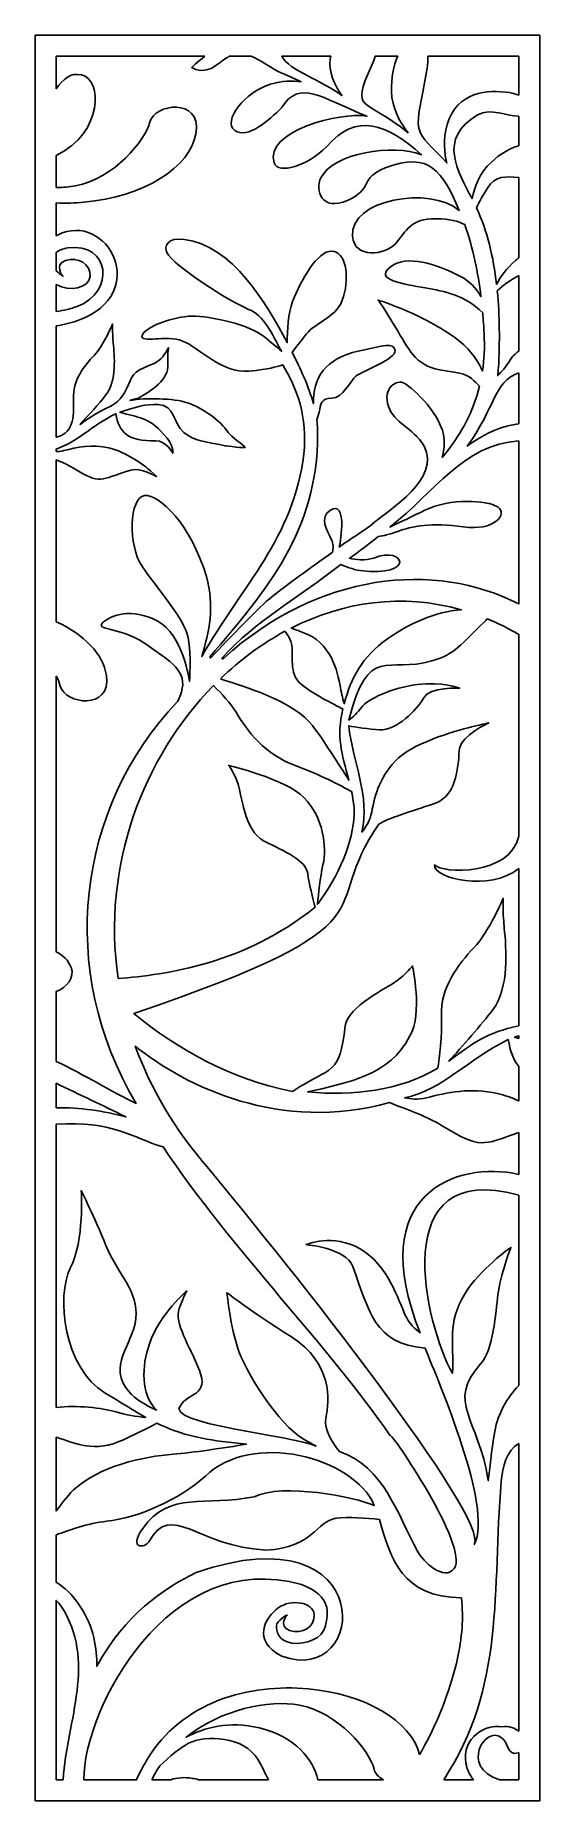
# Model space of a CAD drawing. Header units: centimetres. Extents: x -49 to 17, y -124 to 110.
import ezdxf

# ---------------------------------------------------------------- set-up
doc = ezdxf.new("R2010")
doc.units = ezdxf.units.CM
doc.header["$MEASUREMENT"] = 0
doc.layers.add('layer 1', color=7, linetype='Continuous')

msp = doc.modelspace()

# ---------------------------------------------------------------- linework, layer by layer
at = {"layer": 'layer 1', "color": 141}
for points, knots in [([(14.53017, -123.61049), (14.53017, -123.61049), (2.59773, -123.61049), (2.59773, -123.61049), (2.59773, -123.61049), (2.59773, -123.61049), (-3.28819, -123.61049), (-3.28819, -123.61049), (-3.28819, -123.61049), (-3.28819, -123.61049), (-11.98236, -123.61049), (-11.98236, -123.61049), (-11.98236, -123.61049), (-11.98236, -123.61049), (-17.14743, -123.61049), (-17.14743, -123.61049), (-17.14743, -123.61049), (-17.14743, -123.61049), (-24.10358, -123.61049), (-24.10358, -123.61049), (-24.10358, -123.61049), (-24.10358, -123.61049), (-29.57331, -123.61049), (-29.57331, -123.61049), (-29.57331, -123.61049), (-29.57331, -123.61049), (-33.49654, -123.61049), (-33.49654, -123.61049), (-33.49654, -123.61049), (-33.49654, -123.61049), (-35.16635, -123.61049), (-35.16635, -123.61049), (-35.16635, -123.61049), (-35.16635, -123.61049), (-35.2209, -123.61049), (-35.2209, -123.61049), (-35.2209, -123.61049), (-35.2209, -123.61049), (-37.13252, -123.61049), (-37.13252, -123.61049), (-37.13252, -123.61049), (-37.13252, -123.61049), (-43.0634, -123.61049), (-43.0634, -123.61049), (-43.0634, -123.61049), (-43.0634, -123.61049), (-45.85466, -123.61049), (-45.85466, -123.61049), (-45.85466, -123.61049), (-45.85466, -123.61049), (-46.70176, -123.61049), (-46.70176, -123.61049), (-46.70176, -123.61049), (-46.70176, -123.61049), (-49.48503, -123.61049), (-49.48503, -123.61049), (-49.48503, -123.61049), (-49.48503, -123.61049), (-49.48503, -120.82722), (-49.48503, -120.82722), (-49.48503, -120.82722), (-49.48503, -120.82722), (-49.48503, -95.26019), (-49.48503, -95.26019), (-49.48503, -95.26019), (-49.48503, -95.26019), (-49.48503, -93.63935), (-49.48503, -93.63935), (-49.48503, -93.63935), (-49.48503, -93.63935), (-49.48503, -75.21119), (-49.48503, -75.21119), (-49.48503, -75.21119), (-49.48503, -75.21119), (-49.48503, -72.286), (-49.48503, -72.286), (-49.48503, -72.286), (-49.48503, -72.286), (-49.48503, -33.89677), (-49.48503, -33.89677), (-49.48503, -33.89677), (-49.48503, -33.89677), (-49.48503, -32.11366), (-49.48503, -32.11366), (-49.48503, -32.11366), (-49.48503, -32.11366), (-49.48503, -27.23215), (-49.48503, -27.23215), (-49.48503, -27.23215), (-49.48503, -27.23215), (-49.48503, -24.23742), (-49.48503, -24.23742), (-49.48503, -24.23742), (-49.48503, -24.23742), (-49.48503, -15.8034), (-49.48503, -15.8034), (-49.48503, -15.8034), (-49.48503, -15.8034), (-49.48503, -13.69534), (-49.48503, -13.69534), (-49.48503, -13.69534), (-49.48503, -13.69534), (-49.48503, -11.50482), (-49.48503, -11.50482), (-49.48503, -11.50482), (-49.48503, -11.50482), (-49.48503, -10.71672), (-49.48503, -10.71672), (-49.48503, -10.71672), (-49.48503, -10.71672), (-49.48503, 0.79151), (-49.48503, 0.79151), (-49.48503, 0.79151), (-49.48503, 0.79151), (-49.48503, 7.53074), (-49.48503, 7.53074), (-49.48503, 7.53074), (-49.48503, 7.53074), (-49.48503, 28.84719), (-49.48503, 28.84719), (-49.48503, 28.84719), (-49.48503, 28.84719), (-49.48503, 33.58481), (-49.48503, 33.58481), (-49.48503, 33.58481), (-49.48503, 33.58481), (-49.48503, 71.41688), (-49.48503, 71.41688), (-49.48503, 71.41688), (-49.48503, 71.41688), (-49.48503, 73.51096), (-49.48503, 73.51096), (-49.48503, 73.51096), (-49.48503, 73.51096), (-49.48503, 88.22528), (-49.48503, 88.22528), (-49.48503, 88.22528), (-49.48503, 88.22528), (-49.48503, 90.2775), (-49.48503, 90.2775), (-49.48503, 90.2775), (-49.48503, 90.2775), (-49.48503, 93.26028), (-49.48503, 93.26028), (-49.48503, 93.26028), (-49.48503, 93.26028), (-49.48503, 97.80154), (-49.48503, 97.80154), (-49.48503, 97.80154), (-49.48503, 97.80154), (-49.48503, 107.40089), (-49.48503, 107.40089), (-49.48503, 107.40089), (-49.48503, 107.40089), (-49.48503, 110.18416), (-49.48503, 110.18416), (-49.48503, 110.18416), (-49.48503, 110.18416), (-46.70176, 110.18416), (-46.70176, 110.18416), (-46.70176, 110.18416), (-46.70176, 110.18416), (-22.59126, 110.18416), (-22.59126, 110.18416), (-22.59126, 110.18416), (-22.59126, 110.18416), (-20.7396, 110.18416), (-20.7396, 110.18416), (-20.7396, 110.18416), (-20.7396, 110.18416), (-18.30544, 110.18416), (-18.30544, 110.18416), (-18.30544, 110.18416), (-18.30544, 110.18416), (-15.38807, 110.18416), (-15.38807, 110.18416), (-15.38807, 110.18416), (-15.38807, 110.18416), (-8.41388, 110.18416), (-8.41388, 110.18416), (-8.41388, 110.18416), (-8.41388, 110.18416), (-4.50424, 110.18416), (-4.50424, 110.18416), (-4.50424, 110.18416), (-4.50424, 110.18416), (14.53017, 110.18416), (14.53017, 110.18416), (14.53017, 110.18416), (14.53017, 110.18416), (17.31344, 110.18416), (17.31344, 110.18416), (17.31344, 110.18416), (17.31344, 110.18416), (17.31344, 107.40089), (17.31344, 107.40089), (17.31344, 107.40089), (17.31344, 107.40089), (17.31344, 95.89202), (17.31344, 95.89202), (17.31344, 95.89202), (17.31344, 95.89202), (17.31344, 91.40021), (17.31344, 91.40021), (17.31344, 91.40021), (17.31344, 91.40021), (17.31344, 82.64008), (17.31344, 82.64008), (17.31344, 82.64008), (17.31344, 82.64008), (17.31344, 79.666), (17.31344, 79.666), (17.31344, 79.666), (17.31344, 79.666), (17.31344, 69.77913), (17.31344, 69.77913), (17.31344, 69.77913), (17.31344, 69.77913), (17.31344, 66.06603), (17.31344, 66.06603), (17.31344, 66.06603), (17.31344, 66.06603), (17.31344, 59.00961), (17.31344, 59.00961), (17.31344, 59.00961), (17.31344, 59.00961), (17.31344, 56.39298), (17.31344, 56.39298), (17.31344, 56.39298), (17.31344, 56.39298), (17.31344, 33.24182), (17.31344, 33.24182), (17.31344, 33.24182), (17.31344, 33.24182), (17.31344, 29.05725), (17.31344, 29.05725), (17.31344, 29.05725), (17.31344, 29.05725), (17.31344, 3.33801), (17.31344, 3.33801), (17.31344, 3.33801), (17.31344, 3.33801), (17.31344, -0.15271), (17.31344, -0.15271), (17.31344, -0.15271), (17.31344, -0.15271), (17.31344, -3.89104), (17.31344, -3.89104), (17.31344, -3.89104), (17.31344, -3.89104), (17.31344, -4.10436), (17.31344, -4.10436), (17.31344, -4.10436), (17.31344, -4.10436), (17.31344, -14.19958), (17.31344, -14.19958), (17.31344, -14.19958), (17.31344, -14.19958), (17.31344, -19.89128), (17.31344, -19.89128), (17.31344, -19.89128), (17.31344, -19.89128), (17.31344, -20.4491), (17.31344, -20.4491), (17.31344, -20.4491), (17.31344, -20.4491), (17.31344, -21.46833), (17.31344, -21.46833), (17.31344, -21.46833), (17.31344, -21.46833), (17.31344, -23.10727), (17.31344, -23.10727), (17.31344, -23.10727), (17.31344, -23.10727), (17.31344, -28.06078), (17.31344, -28.06078), (17.31344, -28.06078), (17.31344, -28.06078), (17.31344, -32.46795), (17.31344, -32.46795), (17.31344, -32.46795), (17.31344, -32.46795), (17.31344, -34.46588), (17.31344, -34.46588), (17.31344, -34.46588), (17.31344, -34.46588), (17.31344, -41.5992), (17.31344, -41.5992), (17.31344, -41.5992), (17.31344, -41.5992), (17.31344, -45.99986), (17.31344, -45.99986), (17.31344, -45.99986), (17.31344, -45.99986), (17.31344, -66.07031), (17.31344, -66.07031), (17.31344, -66.07031), (17.31344, -66.07031), (17.31344, -73.65919), (17.31344, -73.65919), (17.31344, -73.65919), (17.31344, -73.65919), (17.31344, -120.82722), (17.31344, -120.82722), (17.31344, -120.82722), (17.31344, -120.82722), (17.31344, -121.30969), (17.31344, -121.30969), (17.31344, -121.30969), (17.31344, -121.30969), (17.31344, -123.03151), (17.31344, -123.03151), (17.31344, -123.03151), (17.31344, -123.03151), (17.31344, -123.61049), (17.31344, -123.61049), (17.31344, -123.61049), (17.31344, -123.61049), (14.53017, -123.61049), (14.53017, -123.61049)], [0, 0, 0, 0, 0.012345679, 0.012345679, 0.012345679, 0.012345679, 0.024691358, 0.024691358, 0.024691358, 0.024691358, 0.037037037, 0.037037037, 0.037037037, 0.037037037, 0.049382716, 0.049382716, 0.049382716, 0.049382716, 0.061728395, 0.061728395, 0.061728395, 0.061728395, 0.074074074, 0.074074074, 0.074074074, 0.074074074, 0.086419753, 0.086419753, 0.086419753, 0.086419753, 0.098765432, 0.098765432, 0.098765432, 0.098765432, 0.111111111, 0.111111111, 0.111111111, 0.111111111, 0.12345679, 0.12345679, 0.12345679, 0.12345679, 0.135802469, 0.135802469, 0.135802469, 0.135802469, 0.148148148, 0.148148148, 0.148148148, 0.148148148, 0.160493827, 0.160493827, 0.160493827, 0.160493827, 0.172839506, 0.172839506, 0.172839506, 0.172839506, 0.185185185, 0.185185185, 0.185185185, 0.185185185, 0.197530864, 0.197530864, 0.197530864, 0.197530864, 0.209876543, 0.209876543, 0.209876543, 0.209876543, 0.222222222, 0.222222222, 0.222222222, 0.222222222, 0.234567901, 0.234567901, 0.234567901, 0.234567901, 0.24691358, 0.24691358, 0.24691358, 0.24691358, 0.259259259, 0.259259259, 0.259259259, 0.259259259, 0.271604938, 0.271604938, 0.271604938, 0.271604938, 0.283950617, 0.283950617, 0.283950617, 0.283950617, 0.296296296, 0.296296296, 0.296296296, 0.296296296, 0.308641975, 0.308641975, 0.308641975, 0.308641975, 0.320987654, 0.320987654, 0.320987654, 0.320987654, 0.333333333, 0.333333333, 0.333333333, 0.333333333, 0.345679012, 0.345679012, 0.345679012, 0.345679012, 0.358024691, 0.358024691, 0.358024691, 0.358024691, 0.37037037, 0.37037037, 0.37037037, 0.37037037, 0.382716049, 0.382716049, 0.382716049, 0.382716049, 0.395061728, 0.395061728, 0.395061728, 0.395061728, 0.407407407, 0.407407407, 0.407407407, 0.407407407, 0.419753086, 0.419753086, 0.419753086, 0.419753086, 0.432098765, 0.432098765, 0.432098765, 0.432098765, 0.444444444, 0.444444444, 0.444444444, 0.444444444, 0.456790123, 0.456790123, 0.456790123, 0.456790123, 0.469135802, 0.469135802, 0.469135802, 0.469135802, 0.481481481, 0.481481481, 0.481481481, 0.481481481, 0.49382716, 0.49382716, 0.49382716, 0.49382716, 0.50617284, 0.50617284, 0.50617284, 0.50617284, 0.518518519, 0.518518519, 0.518518519, 0.518518519, 0.530864198, 0.530864198, 0.530864198, 0.530864198, 0.543209877, 0.543209877, 0.543209877, 0.543209877, 0.555555556, 0.555555556, 0.555555556, 0.555555556, 0.567901235, 0.567901235, 0.567901235, 0.567901235, 0.580246914, 0.580246914, 0.580246914, 0.580246914, 0.592592593, 0.592592593, 0.592592593, 0.592592593, 0.604938272, 0.604938272, 0.604938272, 0.604938272, 0.617283951, 0.617283951, 0.617283951, 0.617283951, 0.62962963, 0.62962963, 0.62962963, 0.62962963, 0.641975309, 0.641975309, 0.641975309, 0.641975309, 0.654320988, 0.654320988, 0.654320988, 0.654320988, 0.666666667, 0.666666667, 0.666666667, 0.666666667, 0.679012346, 0.679012346, 0.679012346, 0.679012346, 0.691358025, 0.691358025, 0.691358025, 0.691358025, 0.703703704, 0.703703704, 0.703703704, 0.703703704, 0.716049383, 0.716049383, 0.716049383, 0.716049383, 0.728395062, 0.728395062, 0.728395062, 0.728395062, 0.740740741, 0.740740741, 0.740740741, 0.740740741, 0.75308642, 0.75308642, 0.75308642, 0.75308642, 0.765432099, 0.765432099, 0.765432099, 0.765432099, 0.777777778, 0.777777778, 0.777777778, 0.777777778, 0.790123457, 0.790123457, 0.790123457, 0.790123457, 0.802469136, 0.802469136, 0.802469136, 0.802469136, 0.814814815, 0.814814815, 0.814814815, 0.814814815, 0.827160494, 0.827160494, 0.827160494, 0.827160494, 0.839506173, 0.839506173, 0.839506173, 0.839506173, 0.851851852, 0.851851852, 0.851851852, 0.851851852, 0.864197531, 0.864197531, 0.864197531, 0.864197531, 0.87654321, 0.87654321, 0.87654321, 0.87654321, 0.888888889, 0.888888889, 0.888888889, 0.888888889, 0.901234568, 0.901234568, 0.901234568, 0.901234568, 0.913580247, 0.913580247, 0.913580247, 0.913580247, 0.925925926, 0.925925926, 0.925925926, 0.925925926, 0.938271605, 0.938271605, 0.938271605, 0.938271605, 0.950617284, 0.950617284, 0.950617284, 0.950617284, 0.962962963, 0.962962963, 0.962962963, 0.962962963, 0.975308642, 0.975308642, 0.975308642, 0.975308642, 1, 1, 1, 1]), ([(-27.01625, 107.40089), (-28.03802, 106.65851), (-28.76322, 105.92714), (-28.76322, 105.92714), (-28.76322, 105.92714), (-28.76322, 105.92714), (-27.3036, 104.91377), (-25.57821, 106.17478), (-25.57821, 106.17478), (-24.77184, 106.76373), (-24.2399, 107.15742), (-23.79152, 107.40089), (-23.79152, 107.40089), (-23.79152, 107.40089), (-20.90987, 107.40089), (-20.90987, 107.40089), (-20.90987, 107.40089), (-19.52009, 106.88164), (-18.39804, 105.86193), (-16.83527, 105.18205), (-16.83527, 105.18205), (-16.15512, 104.88606), (-15.27904, 104.49737), (-14.28254, 104.03794), (-14.28254, 104.03794), (-15.38884, 104.1715), (-16.81341, 104.16754), (-18.34345, 103.70387), (-18.34345, 103.70387), (-21.74106, 102.67636), (-24.74094, 98.82327), (-23.06459, 97.59172), (-23.06459, 97.59172), (-21.38846, 96.36002), (-18.53848, 98.92901), (-16.88702, 100.59395), (-16.88702, 100.59395), (-14.35243, 104.44248), (-11.86905, 101.94132), (-5.56605, 99.47294), (-5.56605, 99.47294), (-8.9989, 100.10592), (-19.22073, 97.48068), (-17.86541, 93.28693), (-17.86541, 93.28693), (-17.31749, 91.74647), (-13.42713, 92.83609), (-10.9381, 95.43187), (-10.9381, 95.43187), (-6.90713, 100.07904), (-2.933, 98.43552), (1.66924, 94.36347), (1.66924, 94.36347), (-2.0658, 95.8936), (-10.0541, 94.59628), (-11.66475, 91.2983), (-11.66475, 91.2983), (-12.46379, 89.66528), (-11.58544, 86.80051), (-8.13014, 88.32428), (-8.13014, 88.32428), (-4.67478, 89.84583), (-6.56799, 91.29347), (-3.1359, 92.61807), (-3.1359, 92.61807), (2.73856, 94.88756), (4.44168, 92.13934), (6.66389, 86.9889), (6.66389, 86.9889), (2.75849, 90.27432), (-7.88241, 88.47095), (-7.47262, 83.58013), (-7.47262, 83.58013), (-7.21889, 80.56661), (-3.15653, 81.04287), (-1.7578, 82.62793), (-1.7578, 82.62793), (-0.35881, 84.21401), (0.21062, 85.96514), (3.60074, 85.89794), (3.60074, 85.89794), (5.42981, 85.86006), (6.55706, 85.58435), (7.39239, 85.10736), (7.39239, 85.10736), (8.48547, 82.02915), (9.14518, 78.72364), (9.53174, 75.58342), (9.53174, 75.58342), (8.90159, 76.62011), (8.02575, 77.63939), (6.83224, 78.25452), (6.83224, 78.25452), (3.62759, 79.90664), (-0.34507, 81.21826), (-2.4892, 79.49243), (-2.4892, 79.49243), (-4.63424, 77.76544), (-0.80927, 77.2639), (2.16256, 76.72927), (2.16256, 76.72927), (4.69552, 76.2736), (7.40169, 75.79592), (9.7638, 73.43834), (9.7638, 73.43834), (9.84683, 72.50437), (9.90973, 71.59486), (9.9539, 70.72163), (9.9539, 70.72163), (10.04618, 68.90188), (9.95569, 67.23824), (9.72857, 65.71005), (9.72857, 65.71005), (9.25266, 66.90928), (8.36013, 68.32168), (6.67673, 69.68409), (6.67673, 69.68409), (2.57562, 73.00234), (-4.09348, 75.12905), (-4.09348, 75.12905), (-4.09348, 75.12905), (-4.09348, 75.12905), (-3.35621, 74.17168), (-1.7335, 71.44773), (-1.7335, 71.44773), (-0.11079, 68.72394), (0.83682, 66.45451), (4.04913, 65.89985), (4.04913, 65.89985), (7.2609, 65.34624), (7.74159, 65.30808), (8.61095, 64.44081), (8.61095, 64.44081), (8.86862, 64.18399), (9.11165, 63.93008), (9.33223, 63.69747), (9.33223, 63.69747), (8.46821, 60.1757), (6.8686, 57.46896), (5.23684, 55.32665), (5.23684, 55.32665), (4.97868, 54.98745), (4.69825, 54.6372), (4.40676, 54.28108), (4.40676, 54.28108), (4.60984, 54.99912), (4.72929, 55.80328), (4.66642, 56.66892), (4.66642, 56.66892), (4.43561, 59.88061), (0.5976, 63.3789), (-0.53514, 64.06838), (-0.53514, 64.06838), (-1.66797, 64.75667), (-3.52565, 63.40558), (-2.7093, 61.04604), (-2.7093, 61.04604), (-1.89386, 58.68549), (0.37986, 58.40603), (2.01393, 55.78116), (2.01393, 55.78116), (4.14581, 51.33335), (-2.23288, 47.71007), (-5.17729, 45.17247), (-5.17729, 45.17247), (-6.35082, 44.37756), (-7.6228, 43.5425), (-9.23755, 42.40452), (-9.23755, 42.40452), (-9.00051, 43.36227), (-8.21332, 48.6331), (-10.39116, 47.28282), (-10.39116, 47.28282), (-11.96161, 46.30887), (-10.82426, 44.62235), (-10.24188, 43.37863), (-10.24188, 43.37863), (-10.00544, 42.87318), (-10.02166, 42.27305), (-10.12227, 41.73827), (-10.12227, 41.73827), (-13.05342, 39.66592), (-16.19956, 37.37918), (-18.16659, 35.82313), (-18.16659, 35.82313), (-19.65183, 34.64749), (-24.00093, 30.11475), (-26.11389, 27.85609), (-26.11389, 27.85609), (-26.27064, 27.62634), (-26.42737, 27.78615), (-26.33881, 27.90267), (-26.33881, 27.90267), (-19.02299, 36.44083), (-11.9905, 44.68569), (-12.11836, 57.40003), (-12.11836, 57.40003), (-12.09886, 57.99881), (-12.14302, 58.60646), (-12.22062, 59.2204), (-12.22062, 59.2204), (-12.11987, 59.498), (-12.00392, 59.85663), (-11.90269, 60.27751), (-11.90269, 60.27751), (-11.66666, 61.25674), (-11.68234, 62.15587), (-10.22759, 62.14179), (-10.22759, 62.14179), (-8.77321, 62.1253), (-7.77339, 64.44171), (-6.97093, 65.07551), (-6.97093, 65.07551), (-6.16833, 65.71154), (-1.6073, 67.34606), (-1.84021, 68.46218), (-1.84021, 68.46218), (-2.07415, 69.57852), (-3.2257, 69.07178), (-6.70838, 68.3491), (-6.70838, 68.3491), (-11.05905, 67.44778), (-12.78332, 64.72218), (-12.66203, 61.41372), (-12.66203, 61.41372), (-13.29433, 63.74732), (-14.38507, 66.08232), (-15.45811, 68.19136), (-15.45811, 68.19136), (-15.02301, 68.77397), (-14.37556, 69.62919), (-13.60674, 70.59287), (-13.60674, 70.59287), (-12.18406, 72.37589), (-9.46825, 72.75939), (-8.65137, 75.58988), (-8.65137, 75.58988), (-7.83527, 78.41816), (-8.43691, 81.56093), (-10.25216, 81.6054), (-10.25216, 81.6054), (-12.06742, 81.64971), (-14.34655, 77.73843), (-15.40398, 74.92696), (-15.40398, 74.92696), (-16.00726, 73.32184), (-16.13051, 71.09905), (-16.12523, 69.48222), (-16.12523, 69.48222), (-18.80401, 74.62732), (-23.47255, 82.42753), (-29.7329, 83.149), (-29.7329, 83.149), (-31.99283, 83.4665), (-32.51266, 82.22343), (-32.00954, 81.33311), (-32.00954, 81.33311), (-31.34159, 79.78264), (-23.66303, 74.88232), (-21.23005, 73.89185), (-21.23005, 73.89185), (-19.17254, 73.05318), (-18.23377, 70.80204), (-16.87991, 68.34967), (-16.87991, 68.34967), (-17.51432, 68.89132), (-18.29207, 69.54945), (-19.11033, 70.23073), (-19.11033, 70.23073), (-21.10145, 71.88419), (-26.31014, 72.99645), (-28.73894, 72.9899), (-28.73894, 72.9899), (-31.16759, 72.98232), (-35.10343, 71.49894), (-35.3513, 70.41961), (-35.3513, 70.41961), (-35.5995, 69.34149), (-32.17939, 70.56702), (-29.97498, 69.69462), (-29.97498, 69.69462), (-27.77084, 68.82103), (-24.77455, 65.38977), (-21.2178, 65.70732), (-21.2178, 65.70732), (-18.33845, 65.9638), (-17.7414, 66.25896), (-16.72067, 66.52383), (-16.72067, 66.52383), (-14.89576, 63.58357), (-13.36192, 59.62541), (-13.93792, 54.71362), (-13.93792, 54.71362), (-15.23076, 43.67364), (-22.03425, 37.41319), (-27.44463, 27.91098), (-27.44463, 27.91098), (-26.45841, 31.13572), (-25.70312, 34.61383), (-26.83348, 38.50494), (-26.83348, 38.50494), (-28.82265, 45.35076), (-33.07314, 49.47934), (-35.0427, 49.23656), (-35.0427, 49.23656), (-37.01246, 48.99397), (-37.27386, 42.6261), (-35.30145, 39.77471), (-35.30145, 39.77471), (-33.32943, 36.92385), (-29.68159, 32.84302), (-29.2387, 30.4126), (-29.2387, 30.4126), (-28.79499, 27.98199), (-29.06867, 24.60981), (-29.06867, 24.60981), (-29.06867, 24.60981), (-29.06867, 24.60981), (-29.91397, 30.86473), (-33.34724, 32.63406), (-33.34724, 32.63406), (-36.78096, 34.40307), (-39.44522, 33.41624), (-40.5347, 32.4053), (-40.5347, 32.4053), (-41.62401, 31.39385), (-38.4174, 31.83851), (-35.13823, 29.78191), (-35.13823, 29.78191), (-31.37758, 27.12316), (-29.32979, 25.95393), (-30.13173, 23.22257), (-30.13173, 23.22257), (-30.24629, 22.83238), (-30.41902, 22.4103), (-30.65321, 21.94746), (-30.65321, 21.94746), (-44.06995, 7.84453), (-46.62809, -13.65581), (-36.14051, -31.26094), (-36.14051, -31.26094), (-39.39812, -29.70588), (-43.00518, -27.47655), (-46.70176, -25.69753), (-46.70176, -25.69753), (-46.70176, -25.69753), (-46.70176, -16.43001), (-46.70176, -16.43001), (-46.70176, -16.43001), (-45.34951, -15.93676), (-44.22658, -14.59036), (-44.7439, -13.25805), (-44.7439, -13.25805), (-45.10406, -12.33033), (-45.79382, -11.63149), (-46.70176, -11.20164), (-46.70176, -11.20164), (-46.70176, 1.00415), (-46.70176, 13.04356), (-46.70176, 25.3046), (-46.70176, 25.3046), (-46.44353, 24.82069), (-46.26493, 24.37798), (-46.17718, 24.00367), (-46.17718, 24.00367), (-45.61806, 21.61786), (-39.40591, 20.71605), (-40.06736, 25.39225), (-40.06736, 25.39225), (-40.47098, 28.24454), (-43.01909, 30.80108), (-46.70176, 32.51727), (-46.70176, 32.51727), (-46.70176, 32.51727), (-46.70176, 53.95103), (-46.70176, 53.95103), (-46.70176, 53.95103), (-45.89716, 53.63331), (-45.25208, 53.34752), (-44.42721, 52.84944), (-44.42721, 52.84944), (-40.75318, 50.63046), (-41.06813, 51.29644), (-36.84763, 52.60248), (-36.84763, 52.60248), (-35.59993, 52.98869), (-33.40941, 51.75962), (-33.40941, 51.75962), (-33.40941, 51.75962), (-33.40941, 51.75962), (-33.40941, 51.75962), (-34.23392, 52.50822), (-34.23392, 52.50822), (-35.05869, 53.25659), (-37.49142, 55.02817), (-39.72846, 55.54035), (-39.72846, 55.54035), (-41.96597, 56.05221), (-44.00212, 55.62269), (-45.69036, 55.18064), (-45.69036, 55.18064), (-46.10368, 55.07253), (-46.41731, 55.05278), (-46.70176, 55.06786), (-46.70176, 55.06786), (-46.70176, 55.06786), (-46.70176, 55.39716), (-46.70176, 55.39716), (-46.70176, 55.39716), (-43.92653, 56.32342), (-42.01334, 58.49294), (-38.81685, 60.07259), (-38.81685, 60.07259), (-38.43533, 57.60313), (-37.25529, 56.40873), (-33.51629, 56.47998), (-33.51629, 56.47998), (-32.20477, 56.50472), (-31.287, 54.845), (-31.287, 54.845), (-31.287, 54.845), (-31.287, 54.845), (-31.0462, 55.929), (-32.497, 57.37735), (-32.497, 57.37735), (-34.46338, 59.65403), (-35.85263, 59.54072), (-38.2898, 60.26781), (-38.2898, 60.26781), (-36.32569, 60.95923), (-34.7124, 61.36421), (-33.22231, 61.31075), (-33.22231, 61.31075), (-30.95736, 61.22872), (-31.29065, 58.79787), (-29.79751, 57.5938), (-29.79751, 57.5938), (-28.30411, 56.39014), (-27.16684, 56.42141), (-24.3251, 55.81504), (-24.3251, 55.81504), (-24.29054, 55.80764), (-21.53488, 55.46187), (-21.67423, 55.63339), (-21.67423, 55.63339), (-21.85637, 55.85758), (-23.55738, 57.01645), (-23.94636, 57.59783), (-23.94636, 57.59783), (-24.9807, 59.14436), (-27.21036, 60.79142), (-29.3464, 61.51523), (-29.3464, 61.51523), (-31.11241, 62.11383), (-34.96194, 62.22031), (-36.95111, 61.80749), (-36.95111, 61.80749), (-36.65065, 62.02142), (-36.21608, 61.91817), (-35.60551, 62.25919), (-35.60551, 62.25919), (-34.15519, 63.06935), (-31.78755, 64.56468), (-31.91304, 66.65291), (-31.91304, 66.65291), (-31.99666, 68.04987), (-31.90103, 68.60282), (-31.82928, 68.81674), (-31.82928, 68.81674), (-32.02428, 68.4441), (-32.63396, 67.36633), (-33.37973, 66.92189), (-33.37973, 66.92189), (-34.28849, 66.37989), (-36.23291, 66.01888), (-36.74865, 64.81565), (-36.74865, 64.81565), (-38.59809, 60.26129), (-39.18029, 61.92057), (-43.55939, 58.6452), (-43.55939, 58.6452), (-42.47128, 59.84679), (-41.04619, 61.35428), (-40.12651, 62.56631), (-40.12651, 62.56631), (-38.69314, 64.45484), (-39.00073, 67.77162), (-39.15431, 69.42983), (-39.15431, 69.42983), (-39.3079, 71.0883), (-39.25162, 71.94863), (-39.25162, 71.94863), (-39.25162, 71.94863), (-39.25162, 71.94863), (-40.3924, 69.18738), (-41.70594, 67.79751), (-41.70594, 67.79751), (-43.01953, 66.40759), (-44.54439, 64.45049), (-44.43759, 62.07509), (-44.43759, 62.07509), (-44.43805, 60.20868), (-44.14419, 57.54946), (-46.70176, 56.96253), (-46.70176, 56.96253), (-46.70176, 56.96253), (-46.70176, 71.68817), (-46.70176, 71.68817), (-46.70176, 71.68817), (-45.6891, 71.85801), (-44.73194, 72.10302), (-43.85651, 72.41975), (-43.85651, 72.41975), (-33.95013, 76.00384), (-40.00069, 87.03547), (-46.53736, 83.73685), (-46.53736, 83.73685), (-46.59344, 83.70852), (-46.64819, 83.67963), (-46.70176, 83.65027), (-46.70176, 83.65027), (-46.70176, 83.65027), (-46.70176, 87.98223), (-46.70176, 87.98223), (-46.70176, 87.98223), (-45.45671, 87.93591), (-44.22097, 87.97135), (-43.01526, 88.07858), (-43.01526, 88.07858), (-35.27629, 88.76512), (-28.85371, 92.64691), (-28.19207, 97.32238), (-28.19207, 97.32238), (-27.53062, 101.99859), (-33.74277, 101.09677), (-34.30189, 98.71097), (-34.30189, 98.71097), (-34.86096, 96.32613), (-39.1035, 91.16672), (-44.17132, 90.23742), (-44.17132, 90.23742), (-44.94427, 90.09598), (-45.79655, 90.02809), (-46.70176, 90.03579), (-46.70176, 90.03579), (-46.70176, 90.03579), (-46.70176, 94.25264), (-46.70176, 94.25264), (-46.70176, 94.25264), (-40.42768, 97.35706), (-40.60503, 104.34926), (-43.37382, 104.94893), (-43.37382, 104.94893), (-44.79284, 105.25651), (-45.82156, 104.41307), (-46.70176, 103.10037), (-46.70176, 103.10037), (-46.70176, 103.10037), (-46.70176, 107.40089), (-46.70176, 107.40089), (-46.70176, 107.40089), (-46.70176, 107.40089), (-27.01625, 107.40089), (-27.01625, 107.40089)], [0, 0, 0, 0, 0.007042254, 0.007042254, 0.007042254, 0.007042254, 0.014084507, 0.014084507, 0.014084507, 0.014084507, 0.021126761, 0.021126761, 0.021126761, 0.021126761, 0.028169014, 0.028169014, 0.028169014, 0.028169014, 0.035211268, 0.035211268, 0.035211268, 0.035211268, 0.042253521, 0.042253521, 0.042253521, 0.042253521, 0.049295775, 0.049295775, 0.049295775, 0.049295775, 0.056338028, 0.056338028, 0.056338028, 0.056338028, 0.063380282, 0.063380282, 0.063380282, 0.063380282, 0.070422535, 0.070422535, 0.070422535, 0.070422535, 0.077464789, 0.077464789, 0.077464789, 0.077464789, 0.084507042, 0.084507042, 0.084507042, 0.084507042, 0.091549296, 0.091549296, 0.091549296, 0.091549296, 0.098591549, 0.098591549, 0.098591549, 0.098591549, 0.105633803, 0.105633803, 0.105633803, 0.105633803, 0.112676056, 0.112676056, 0.112676056, 0.112676056, 0.11971831, 0.11971831, 0.11971831, 0.11971831, 0.126760563, 0.126760563, 0.126760563, 0.126760563, 0.133802817, 0.133802817, 0.133802817, 0.133802817, 0.14084507, 0.14084507, 0.14084507, 0.14084507, 0.147887324, 0.147887324, 0.147887324, 0.147887324, 0.154929577, 0.154929577, 0.154929577, 0.154929577, 0.161971831, 0.161971831, 0.161971831, 0.161971831, 0.169014085, 0.169014085, 0.169014085, 0.169014085, 0.176056338, 0.176056338, 0.176056338, 0.176056338, 0.183098592, 0.183098592, 0.183098592, 0.183098592, 0.190140845, 0.190140845, 0.190140845, 0.190140845, 0.197183099, 0.197183099, 0.197183099, 0.197183099, 0.204225352, 0.204225352, 0.204225352, 0.204225352, 0.211267606, 0.211267606, 0.211267606, 0.211267606, 0.218309859, 0.218309859, 0.218309859, 0.218309859, 0.225352113, 0.225352113, 0.225352113, 0.225352113, 0.232394366, 0.232394366, 0.232394366, 0.232394366, 0.23943662, 0.23943662, 0.23943662, 0.23943662, 0.246478873, 0.246478873, 0.246478873, 0.246478873, 0.253521127, 0.253521127, 0.253521127, 0.253521127, 0.26056338, 0.26056338, 0.26056338, 0.26056338, 0.267605634, 0.267605634, 0.267605634, 0.267605634, 0.274647887, 0.274647887, 0.274647887, 0.274647887, 0.281690141, 0.281690141, 0.281690141, 0.281690141, 0.288732394, 0.288732394, 0.288732394, 0.288732394, 0.295774648, 0.295774648, 0.295774648, 0.295774648, 0.302816901, 0.302816901, 0.302816901, 0.302816901, 0.309859155, 0.309859155, 0.309859155, 0.309859155, 0.316901408, 0.316901408, 0.316901408, 0.316901408, 0.323943662, 0.323943662, 0.323943662, 0.323943662, 0.330985915, 0.330985915, 0.330985915, 0.330985915, 0.338028169, 0.338028169, 0.338028169, 0.338028169, 0.345070423, 0.345070423, 0.345070423, 0.345070423, 0.352112676, 0.352112676, 0.352112676, 0.352112676, 0.35915493, 0.35915493, 0.35915493, 0.35915493, 0.366197183, 0.366197183, 0.366197183, 0.366197183, 0.373239437, 0.373239437, 0.373239437, 0.373239437, 0.38028169, 0.38028169, 0.38028169, 0.38028169, 0.387323944, 0.387323944, 0.387323944, 0.387323944, 0.394366197, 0.394366197, 0.394366197, 0.394366197, 0.401408451, 0.401408451, 0.401408451, 0.401408451, 0.408450704, 0.408450704, 0.408450704, 0.408450704, 0.415492958, 0.415492958, 0.415492958, 0.415492958, 0.422535211, 0.422535211, 0.422535211, 0.422535211, 0.429577465, 0.429577465, 0.429577465, 0.429577465, 0.436619718, 0.436619718, 0.436619718, 0.436619718, 0.443661972, 0.443661972, 0.443661972, 0.443661972, 0.450704225, 0.450704225, 0.450704225, 0.450704225, 0.457746479, 0.457746479, 0.457746479, 0.457746479, 0.464788732, 0.464788732, 0.464788732, 0.464788732, 0.471830986, 0.471830986, 0.471830986, 0.471830986, 0.478873239, 0.478873239, 0.478873239, 0.478873239, 0.485915493, 0.485915493, 0.485915493, 0.485915493, 0.492957746, 0.492957746, 0.492957746, 0.492957746, 0.5, 0.5, 0.5, 0.5, 0.507042254, 0.507042254, 0.507042254, 0.507042254, 0.514084507, 0.514084507, 0.514084507, 0.514084507, 0.521126761, 0.521126761, 0.521126761, 0.521126761, 0.528169014, 0.528169014, 0.528169014, 0.528169014, 0.535211268, 0.535211268, 0.535211268, 0.535211268, 0.542253521, 0.542253521, 0.542253521, 0.542253521, 0.549295775, 0.549295775, 0.549295775, 0.549295775, 0.556338028, 0.556338028, 0.556338028, 0.556338028, 0.563380282, 0.563380282, 0.563380282, 0.563380282, 0.570422535, 0.570422535, 0.570422535, 0.570422535, 0.577464789, 0.577464789, 0.577464789, 0.577464789, 0.584507042, 0.584507042, 0.584507042, 0.584507042, 0.591549296, 0.591549296, 0.591549296, 0.591549296, 0.598591549, 0.598591549, 0.598591549, 0.598591549, 0.605633803, 0.605633803, 0.605633803, 0.605633803, 0.612676056, 0.612676056, 0.612676056, 0.612676056, 0.61971831, 0.61971831, 0.61971831, 0.61971831, 0.626760563, 0.626760563, 0.626760563, 0.626760563, 0.633802817, 0.633802817, 0.633802817, 0.633802817, 0.64084507, 0.64084507, 0.64084507, 0.64084507, 0.647887324, 0.647887324, 0.647887324, 0.647887324, 0.654929577, 0.654929577, 0.654929577, 0.654929577, 0.661971831, 0.661971831, 0.661971831, 0.661971831, 0.669014085, 0.669014085, 0.669014085, 0.669014085, 0.676056338, 0.676056338, 0.676056338, 0.676056338, 0.683098592, 0.683098592, 0.683098592, 0.683098592, 0.690140845, 0.690140845, 0.690140845, 0.690140845, 0.697183099, 0.697183099, 0.697183099, 0.697183099, 0.704225352, 0.704225352, 0.704225352, 0.704225352, 0.711267606, 0.711267606, 0.711267606, 0.711267606, 0.718309859, 0.718309859, 0.718309859, 0.718309859, 0.725352113, 0.725352113, 0.725352113, 0.725352113, 0.732394366, 0.732394366, 0.732394366, 0.732394366, 0.73943662, 0.73943662, 0.73943662, 0.73943662, 0.746478873, 0.746478873, 0.746478873, 0.746478873, 0.753521127, 0.753521127, 0.753521127, 0.753521127, 0.76056338, 0.76056338, 0.76056338, 0.76056338, 0.767605634, 0.767605634, 0.767605634, 0.767605634, 0.774647887, 0.774647887, 0.774647887, 0.774647887, 0.781690141, 0.781690141, 0.781690141, 0.781690141, 0.788732394, 0.788732394, 0.788732394, 0.788732394, 0.795774648, 0.795774648, 0.795774648, 0.795774648, 0.802816901, 0.802816901, 0.802816901, 0.802816901, 0.809859155, 0.809859155, 0.809859155, 0.809859155, 0.816901408, 0.816901408, 0.816901408, 0.816901408, 0.823943662, 0.823943662, 0.823943662, 0.823943662, 0.830985915, 0.830985915, 0.830985915, 0.830985915, 0.838028169, 0.838028169, 0.838028169, 0.838028169, 0.845070423, 0.845070423, 0.845070423, 0.845070423, 0.852112676, 0.852112676, 0.852112676, 0.852112676, 0.85915493, 0.85915493, 0.85915493, 0.85915493, 0.866197183, 0.866197183, 0.866197183, 0.866197183, 0.873239437, 0.873239437, 0.873239437, 0.873239437, 0.88028169, 0.88028169, 0.88028169, 0.88028169, 0.887323944, 0.887323944, 0.887323944, 0.887323944, 0.894366197, 0.894366197, 0.894366197, 0.894366197, 0.901408451, 0.901408451, 0.901408451, 0.901408451, 0.908450704, 0.908450704, 0.908450704, 0.908450704, 0.915492958, 0.915492958, 0.915492958, 0.915492958, 0.922535211, 0.922535211, 0.922535211, 0.922535211, 0.929577465, 0.929577465, 0.929577465, 0.929577465, 0.936619718, 0.936619718, 0.936619718, 0.936619718, 0.943661972, 0.943661972, 0.943661972, 0.943661972, 0.950704225, 0.950704225, 0.950704225, 0.950704225, 0.957746479, 0.957746479, 0.957746479, 0.957746479, 0.964788732, 0.964788732, 0.964788732, 0.964788732, 0.971830986, 0.971830986, 0.971830986, 0.971830986, 0.978873239, 0.978873239, 0.978873239, 0.978873239, 0.985915493, 0.985915493, 0.985915493, 0.985915493, 1, 1, 1, 1]), ([(-10.35647, 107.40089), (-10.38266, 107.29251), (-10.40532, 107.18193), (-10.4241, 107.06915), (-10.4241, 107.06915), (-10.6874, 105.49045), (-9.83329, 103.49355), (-8.88362, 102.2114), (-8.88362, 102.2114), (-11.2758, 104.06759), (-15.89899, 105.54708), (-16.84995, 107.40089), (-16.84995, 107.40089), (-16.84995, 107.40089), (-10.35647, 107.40089), (-10.35647, 107.40089)], [0, 0, 0, 0, 0.2, 0.2, 0.2, 0.2, 0.4, 0.4, 0.4, 0.4, 0.6, 0.6, 0.6, 0.6, 1, 1, 1, 1]), ([(-1.49168, 107.40089), (-2.05973, 106.17965), (-2.35308, 104.50794), (-2.31441, 102.73268), (-2.31441, 102.73268), (-2.2695, 100.63295), (-1.19824, 98.64577), (-0.1236, 97.27634), (-0.1236, 97.27634), (-5.95631, 102.12515), (-7.77795, 99.7271), (-4.9389, 106.23506), (-4.9389, 106.23506), (-4.74033, 106.64554), (-4.58578, 107.03486), (-4.4712, 107.40089), (-4.4712, 107.40089), (-4.4712, 107.40089), (-1.49168, 107.40089), (-1.49168, 107.40089)], [0, 0, 0, 0, 0.166666667, 0.166666667, 0.166666667, 0.166666667, 0.333333333, 0.333333333, 0.333333333, 0.333333333, 0.5, 0.5, 0.5, 0.5, 0.666666667, 0.666666667, 0.666666667, 0.666666667, 1, 1, 1, 1]), ([(14.53017, 107.40089), (14.53017, 107.40089), (14.53017, 102.25811), (14.53017, 102.25811), (14.53017, 102.25811), (14.19669, 102.40529), (13.79691, 102.52169), (13.32543, 102.59217), (13.32543, 102.59217), (10.46227, 103.01753), (6.30446, 102.74938), (5.06118, 98.35678), (5.06118, 98.35678), (4.49039, 96.34132), (4.66853, 94.58637), (5.02547, 93.27377), (5.02547, 93.27377), (0.64216, 97.91691), (0.65811, 96.7239), (2.06779, 103.88341), (2.06779, 103.88341), (2.33101, 105.22125), (2.53453, 106.44833), (2.50501, 107.40089), (2.50501, 107.40089), (2.50501, 107.40089), (14.53017, 107.40089), (14.53017, 107.40089)], [0, 0, 0, 0, 0.125, 0.125, 0.125, 0.125, 0.25, 0.25, 0.25, 0.25, 0.375, 0.375, 0.375, 0.375, 0.5, 0.5, 0.5, 0.5, 0.625, 0.625, 0.625, 0.625, 0.75, 0.75, 0.75, 0.75, 1, 1, 1, 1]), ([(14.53017, 99.47372), (14.53017, 99.47372), (14.53017, 95.55236), (14.53017, 95.55236), (14.53017, 95.55236), (13.3567, 95.19177), (12.11993, 94.52276), (10.91292, 93.40186), (10.91292, 93.40186), (9.33711, 91.93858), (8.65271, 90.10607), (8.35825, 88.5654), (8.35825, 88.5654), (6.45167, 92.18925), (3.7564, 96.51381), (9.09462, 99.63317), (9.09462, 99.63317), (10.83295, 100.64987), (13.07605, 99.41482), (14.53017, 99.47372)], [0, 0, 0, 0, 0.166666667, 0.166666667, 0.166666667, 0.166666667, 0.333333333, 0.333333333, 0.333333333, 0.333333333, 0.5, 0.5, 0.5, 0.5, 0.666666667, 0.666666667, 0.666666667, 0.666666667, 1, 1, 1, 1]), ([(14.53017, 91.37288), (14.53017, 91.37288), (14.53017, 80.71805), (14.53017, 80.71805), (14.53017, 80.71805), (14.39304, 80.60573), (14.25606, 80.49069), (14.11925, 80.37289), (14.11925, 80.37289), (12.92314, 79.34058), (12.13184, 78.20142), (11.60757, 77.20325), (11.60757, 77.20325), (11.18655, 80.81925), (10.35848, 84.27076), (8.94633, 87.35737), (8.94633, 87.35737), (9.29199, 88.08383), (9.76318, 88.97188), (10.3876, 89.95027), (10.3876, 89.95027), (11.45501, 91.62365), (12.77619, 91.49277), (14.53017, 91.37288)], [0, 0, 0, 0, 0.142857143, 0.142857143, 0.142857143, 0.142857143, 0.285714286, 0.285714286, 0.285714286, 0.285714286, 0.428571429, 0.428571429, 0.428571429, 0.428571429, 0.571428571, 0.571428571, 0.571428571, 0.571428571, 0.714285714, 0.714285714, 0.714285714, 0.714285714, 1, 1, 1, 1]), ([(-46.70176, 73.60928), (-46.70176, 73.60928), (-46.70176, 77.17463), (-46.70176, 77.17463), (-46.70176, 77.17463), (-44.99117, 76.17927), (-42.37156, 76.69387), (-42.23644, 78.23436), (-42.23644, 78.23436), (-42.09194, 79.86499), (-43.89201, 80.95587), (-45.48938, 80.35356), (-45.48938, 80.35356), (-47.08809, 79.75172), (-45.8215, 78.28309), (-45.8215, 78.28309), (-45.8215, 78.28309), (-46.17728, 78.48417), (-46.47399, 78.73354), (-46.70176, 79.00744), (-46.70176, 79.00744), (-46.70176, 79.00744), (-46.70176, 81.42245), (-46.70176, 81.42245), (-46.70176, 81.42245), (-46.37126, 81.7083), (-45.87594, 81.92331), (-45.1934, 82.01733), (-45.1934, 82.01733), (-39.60918, 82.78833), (-38.83839, 76.17634), (-43.93094, 74.27632), (-43.93094, 74.27632), (-44.77789, 73.95975), (-45.70965, 73.73539), (-46.70176, 73.60928)], [0, 0, 0, 0, 0.1, 0.1, 0.1, 0.1, 0.2, 0.2, 0.2, 0.2, 0.3, 0.3, 0.3, 0.3, 0.4, 0.4, 0.4, 0.4, 0.5, 0.5, 0.5, 0.5, 0.6, 0.6, 0.6, 0.6, 0.7, 0.7, 0.7, 0.7, 0.8, 0.8, 0.8, 0.8, 1, 1, 1, 1]), ([(14.53017, 78.36587), (14.53017, 78.36587), (14.53017, 68.33902), (14.53017, 68.33902), (14.53017, 68.33902), (14.01161, 67.97257), (13.62861, 67.60304), (13.43173, 67.25235), (13.43173, 67.25235), (12.88482, 66.27892), (12.24557, 65.57625), (11.74835, 65.11717), (11.74835, 65.11717), (11.79555, 65.47061), (11.82907, 65.82588), (11.84895, 66.18055), (11.84895, 66.18055), (12.03222, 69.58703), (12.02695, 73.02432), (11.70065, 76.34211), (11.70065, 76.34211), (12.40101, 77.05816), (13.39267, 77.74293), (14.53017, 78.36587)], [0, 0, 0, 0, 0.142857143, 0.142857143, 0.142857143, 0.142857143, 0.285714286, 0.285714286, 0.285714286, 0.285714286, 0.428571429, 0.428571429, 0.428571429, 0.428571429, 0.571428571, 0.571428571, 0.571428571, 0.571428571, 0.714285714, 0.714285714, 0.714285714, 0.714285714, 1, 1, 1, 1]), ([(14.53017, 65.46379), (14.53017, 65.46379), (14.53017, 58.74556), (14.53017, 58.74556), (14.53017, 58.74556), (13.86754, 58.63785), (13.22678, 58.49971), (12.62862, 58.33396), (12.62862, 58.33396), (10.85802, 57.84183), (9.07969, 56.76087), (7.71637, 55.78127), (7.71637, 55.78127), (11.59418, 61.13371), (11.13089, 64.16348), (14.53017, 65.46379)], [0, 0, 0, 0, 0.2, 0.2, 0.2, 0.2, 0.4, 0.4, 0.4, 0.4, 0.6, 0.6, 0.6, 0.6, 1, 1, 1, 1]), ([(14.53017, 56.47664), (14.53017, 56.47664), (14.53017, 34.88011), (14.53017, 34.88011), (14.53017, 34.88011), (3.46006, 40.59856), (-12.01078, 39.06866), (-24.53761, 27.68963), (-24.53761, 27.68963), (-24.68075, 27.52051), (-24.83833, 27.60629), (-24.70733, 27.77382), (-24.70733, 27.77382), (-20.33863, 32.60269), (-14.66417, 35.67049), (-9.03375, 40.10727), (-9.03375, 40.10727), (-8.43258, 39.84113), (-7.50856, 39.48454), (-6.47303, 39.28655), (-6.47303, 39.28655), (0.96829, 38.38648), (-0.51979, 42.64812), (-4.67129, 40.95416), (-4.67129, 40.95416), (-5.82843, 40.55897), (-7.04002, 40.78594), (-7.8967, 40.92381), (-7.8967, 40.92381), (-6.33695, 42.02399), (-5.66315, 42.5429), (-4.06566, 43.81547), (-4.06566, 43.81547), (-3.41587, 43.86712), (-2.61185, 44.06874), (-1.49495, 44.48172), (-1.49495, 44.48172), (0.28191, 45.13838), (3.13924, 45.71045), (7.19336, 45.09014), (7.19336, 45.09014), (11.24769, 44.46999), (13.22086, 46.80912), (11.74993, 47.72409), (11.74993, 47.72409), (10.27897, 48.6389), (5.45745, 48.92144), (2.11151, 47.28956), (2.11151, 47.28956), (0.52044, 46.51313), (-1.18025, 45.70497), (-2.53148, 45.06662), (-2.53148, 45.06662), (3.45566, 49.71588), (7.1726, 55.99169), (14.53017, 56.47664)], [0, 0, 0, 0, 0.066666667, 0.066666667, 0.066666667, 0.066666667, 0.133333333, 0.133333333, 0.133333333, 0.133333333, 0.2, 0.2, 0.2, 0.2, 0.266666667, 0.266666667, 0.266666667, 0.266666667, 0.333333333, 0.333333333, 0.333333333, 0.333333333, 0.4, 0.4, 0.4, 0.4, 0.466666667, 0.466666667, 0.466666667, 0.466666667, 0.533333333, 0.533333333, 0.533333333, 0.533333333, 0.6, 0.6, 0.6, 0.6, 0.666666667, 0.666666667, 0.666666667, 0.666666667, 0.733333333, 0.733333333, 0.733333333, 0.733333333, 0.8, 0.8, 0.8, 0.8, 0.866666667, 0.866666667, 0.866666667, 0.866666667, 1, 1, 1, 1]), ([(-14.04967, 31.11089), (-10.36373, 29.81931), (-9.45015, 26.0443), (-9.07285, 23.80473), (-9.07285, 23.80473), (-8.91406, 22.86196), (-8.73227, 22.16344), (-8.57466, 21.66773), (-8.57466, 21.66773), (-7.65309, 25.15031), (-6.25631, 27.80146), (-2.83467, 30.26599), (-2.83467, 30.26599), (-0.14994, 32.20022), (3.58101, 33.90396), (6.91418, 34.10663), (6.91418, 34.10663), (-0.8962, 36.32042), (-8.69936, 35.18165), (-15.60003, 31.68382), (-15.60003, 31.68382), (-15.16909, 31.51438), (-14.65747, 31.32398), (-14.04967, 31.11089)], [0, 0, 0, 0, 0.142857143, 0.142857143, 0.142857143, 0.142857143, 0.285714286, 0.285714286, 0.285714286, 0.285714286, 0.428571429, 0.428571429, 0.428571429, 0.428571429, 0.571428571, 0.571428571, 0.571428571, 0.571428571, 0.714285714, 0.714285714, 0.714285714, 0.714285714, 1, 1, 1, 1]), ([(10.37949, 32.90242), (10.24625, 32.76453), (10.10351, 32.61494), (9.95159, 32.45234), (9.95159, 32.45234), (6.9112, 29.57399), (6.16645, 28.23347), (3.04385, 27.32985), (3.04385, 27.32985), (-2.86313, 25.59496), (-5.40603, 29.72923), (-7.94882, 19.4809), (-7.94882, 19.4809), (-7.41631, 19.89885), (-6.74662, 20.49459), (-6.31895, 21.12865), (-6.31895, 21.12865), (-5.51932, 22.31481), (-2.18442, 23.76806), (1.09919, 24.20994), (1.09919, 24.20994), (4.3828, 24.65227), (6.7338, 23.71067), (6.7338, 23.71067), (6.7338, 23.71067), (6.7338, 23.71067), (2.80785, 23.94828), (1.92945, 22.41025), (1.92945, 22.41025), (1.05085, 20.8723), (-1.61567, 18.08187), (-3.88479, 18.21082), (-3.88479, 18.21082), (-5.38594, 18.2967), (-7.03514, 18.56372), (-7.98265, 18.73532), (-7.98265, 18.73532), (-7.48853, 14.06926), (-5.10943, 9.39675), (-6.23285, 4.65875), (-6.23285, 4.65875), (-5.70921, 5.30248), (-5.14451, 6.21274), (-4.93673, 7.3192), (-4.93673, 7.3192), (-4.51275, 9.58133), (-3.82287, 12.23838), (-1.36961, 14.4811), (-1.36961, 14.4811), (1.08379, 16.723), (6.82173, 18.24327), (8.69028, 18.68481), (8.69028, 18.68481), (10.55906, 19.12581), (10.55906, 19.12581), (10.55906, 19.12581), (10.55906, 19.12581), (10.55906, 19.12581), (6.90317, 17.43122), (6.69235, 15.71838), (6.69235, 15.71838), (6.48132, 14.00562), (6.62165, 9.549), (3.36563, 8.44736), (3.36563, 8.44736), (0.10983, 7.34651), (-2.82633, 6.48723), (-3.97293, 5.71728), (-3.97293, 5.71728), (-12.26889, -6.0201), (-0.5634, -7.10698), (-36.43466, -19.37534), (-36.43466, -19.37534), (-30.48744, -24.16256), (-23.98475, -27.90892), (-15.44168, -29.68883), (-15.44168, -29.68883), (-10.05066, -26.16735), (-9.2276, -27.68479), (-8.44235, -21.0085), (-8.44235, -21.0085), (-8.13513, -18.41637), (-2.7436, -15.89383), (-1.58667, -15.02987), (-1.58667, -15.02987), (-0.42975, -14.1659), (0.4672, -13.06685), (0.4672, -13.06685), (0.4672, -13.06685), (0.4672, -13.06685), (1.84543, -19.34266), (0.13729, -22.33747), (0.13729, -22.33747), (-2.64598, -27.58684), (-7.87495, -28.44156), (-13.41631, -29.75173), (-13.41631, -29.75173), (-7.33715, -30.27289), (-1.23506, -29.62002), (3.80552, -26.5976), (3.80552, -26.5976), (4.03197, -25.2181), (4.42272, -22.36252), (4.30114, -19.65794), (4.30114, -19.65794), (4.13292, -15.9161), (6.53495, -12.83316), (8.60423, -10.64364), (8.60423, -10.64364), (10.67338, -8.45422), (12.47041, -4.10458), (12.47041, -4.10458), (12.47041, -4.10458), (12.47041, -4.10458), (12.38175, -5.4598), (12.62371, -8.07233), (12.62371, -8.07233), (12.86565, -10.68448), (13.35015, -15.90926), (11.09225, -18.88418), (11.09225, -18.88418), (9.64349, -20.79341), (6.99332, -23.77595), (5.27928, -25.6688), (5.27928, -25.6688), (8.42066, -23.3311), (10.31793, -21.84754), (14.53017, -21.00325), (14.53017, -21.00325), (14.53017, -21.00325), (14.53017, -0.16393), (14.53017, -0.16393), (14.53017, -0.16393), (10.75187, -3.2545), (3.1768, -1.46232), (3.39979, 0.3215), (3.39979, 0.3215), (4.35002, -0.83693), (13.42283, -1.13756), (14.53017, 4.10525), (14.53017, 4.10525), (14.53017, 4.10525), (14.53017, 30.84077), (14.53017, 30.84077), (14.53017, 30.84077), (13.15411, 31.64427), (11.76876, 32.32865), (10.37949, 32.90242)], [0, 0, 0, 0, 0.026315789, 0.026315789, 0.026315789, 0.026315789, 0.052631579, 0.052631579, 0.052631579, 0.052631579, 0.078947368, 0.078947368, 0.078947368, 0.078947368, 0.105263158, 0.105263158, 0.105263158, 0.105263158, 0.131578947, 0.131578947, 0.131578947, 0.131578947, 0.157894737, 0.157894737, 0.157894737, 0.157894737, 0.184210526, 0.184210526, 0.184210526, 0.184210526, 0.210526316, 0.210526316, 0.210526316, 0.210526316, 0.236842105, 0.236842105, 0.236842105, 0.236842105, 0.263157895, 0.263157895, 0.263157895, 0.263157895, 0.289473684, 0.289473684, 0.289473684, 0.289473684, 0.315789474, 0.315789474, 0.315789474, 0.315789474, 0.342105263, 0.342105263, 0.342105263, 0.342105263, 0.368421053, 0.368421053, 0.368421053, 0.368421053, 0.394736842, 0.394736842, 0.394736842, 0.394736842, 0.421052632, 0.421052632, 0.421052632, 0.421052632, 0.447368421, 0.447368421, 0.447368421, 0.447368421, 0.473684211, 0.473684211, 0.473684211, 0.473684211, 0.5, 0.5, 0.5, 0.5, 0.526315789, 0.526315789, 0.526315789, 0.526315789, 0.552631579, 0.552631579, 0.552631579, 0.552631579, 0.578947368, 0.578947368, 0.578947368, 0.578947368, 0.605263158, 0.605263158, 0.605263158, 0.605263158, 0.631578947, 0.631578947, 0.631578947, 0.631578947, 0.657894737, 0.657894737, 0.657894737, 0.657894737, 0.684210526, 0.684210526, 0.684210526, 0.684210526, 0.710526316, 0.710526316, 0.710526316, 0.710526316, 0.736842105, 0.736842105, 0.736842105, 0.736842105, 0.763157895, 0.763157895, 0.763157895, 0.763157895, 0.789473684, 0.789473684, 0.789473684, 0.789473684, 0.815789474, 0.815789474, 0.815789474, 0.815789474, 0.842105263, 0.842105263, 0.842105263, 0.842105263, 0.868421053, 0.868421053, 0.868421053, 0.868421053, 0.894736842, 0.894736842, 0.894736842, 0.894736842, 0.921052632, 0.921052632, 0.921052632, 0.921052632, 0.947368421, 0.947368421, 0.947368421, 0.947368421, 1, 1, 1, 1]), ([(-24.97291, 24.97447), (-24.646, 24.863), (-24.2949, 24.74589), (-23.91928, 24.62387), (-23.91928, 24.62387), (-20.95446, 23.6608), (-15.024, 21.73488), (-12.77687, 18.77285), (-12.77687, 18.77285), (-11.33456, 16.87212), (-9.25396, 13.61794), (-7.94785, 11.52907), (-7.94785, 11.52907), (-8.91066, 15.15224), (-9.63496, 17.26464), (-8.75194, 20.96851), (-8.75194, 20.96851), (-9.98642, 21.58919), (-12.94334, 23.12517), (-14.28011, 24.23835), (-14.28011, 24.23835), (-15.99096, 25.66451), (-15.24744, 28.16803), (-15.54307, 29.59502), (-15.54307, 29.59502), (-15.65398, 30.13147), (-16.01409, 30.72626), (-16.42025, 31.25975), (-16.42025, 31.25975), (-19.48807, 29.60431), (-22.36628, 27.47789), (-24.97291, 24.97447)], [0, 0, 0, 0, 0.111111111, 0.111111111, 0.111111111, 0.111111111, 0.222222222, 0.222222222, 0.222222222, 0.222222222, 0.333333333, 0.333333333, 0.333333333, 0.333333333, 0.444444444, 0.444444444, 0.444444444, 0.444444444, 0.555555556, 0.555555556, 0.555555556, 0.555555556, 0.666666667, 0.666666667, 0.666666667, 0.666666667, 0.777777778, 0.777777778, 0.777777778, 0.777777778, 1, 1, 1, 1]), ([(-38.51511, -14.7192), (-32.13305, -14.23824), (-21.81383, -12.80399), (-12.41823, -5.27761), (-12.41823, -5.27761), (-12.72254, -4.16655), (-13.26241, -2.09149), (-13.41477, -0.83471), (-13.41477, -0.83471), (-13.63104, 0.94313), (-16.46361, 2.10406), (-19.16211, 3.46275), (-19.16211, 3.46275), (-21.86024, 4.8214), (-22.2156, 9.89287), (-22.64477, 11.12208), (-22.64477, 11.12208), (-23.07394, 12.35131), (-23.87613, 13.49183), (-23.87613, 13.49183), (-23.87613, 13.49183), (-23.87613, 13.49183), (-16.39772, 11.76474), (-13.88373, 9.19877), (-13.88373, 9.19877), (-11.36983, 6.63262), (-10.8305, 2.76843), (-11.38706, 0.3088), (-11.38706, 0.3088), (-11.75527, -1.3162), (-11.99342, -3.55834), (-12.11312, -4.89642), (-12.11312, -4.89642), (-11.9436, -4.67687), (-11.77854, -4.45678), (-11.62097, -4.23656), (-11.62097, -4.23656), (-8.90301, -0.43518), (-7.12167, 4.30902), (-7.25959, 7.60281), (-7.25959, 7.60281), (-7.29338, 8.40388), (-7.41766, 9.22372), (-7.58901, 10.03826), (-7.58901, 10.03826), (-8.99685, 10.80765), (-11.94586, 12.34288), (-14.95813, 13.43497), (-14.95813, 13.43497), (-19.12564, 14.94586), (-21.42668, 18.06121), (-22.8989, 20.54124), (-22.8989, 20.54124), (-23.57877, 21.68647), (-24.78831, 22.99008), (-25.89339, 24.06173), (-25.89339, 24.06173), (-35.1765, 14.58936), (-40.70788, 0.20022), (-38.51511, -14.7192)], [0, 0, 0, 0, 0.0625, 0.0625, 0.0625, 0.0625, 0.125, 0.125, 0.125, 0.125, 0.1875, 0.1875, 0.1875, 0.1875, 0.25, 0.25, 0.25, 0.25, 0.3125, 0.3125, 0.3125, 0.3125, 0.375, 0.375, 0.375, 0.375, 0.4375, 0.4375, 0.4375, 0.4375, 0.5, 0.5, 0.5, 0.5, 0.5625, 0.5625, 0.5625, 0.5625, 0.625, 0.625, 0.625, 0.625, 0.6875, 0.6875, 0.6875, 0.6875, 0.75, 0.75, 0.75, 0.75, 0.8125, 0.8125, 0.8125, 0.8125, 0.875, 0.875, 0.875, 0.875, 1, 1, 1, 1]), ([(14.53017, -26.368), (13.7911, -25.47026), (13.38286, -24.28548), (13.15528, -22.81241), (13.15528, -22.81241), (7.63114, -25.54237), (4.54037, -29.39129), (-0.58007, -30.54484), (-0.58007, -30.54484), (0.35276, -30.64339), (1.02682, -30.85876), (2.32775, -30.51847), (2.32775, -30.51847), (4.98712, -29.82215), (8.19459, -29.14552), (11.71929, -29.95186), (11.71929, -29.95186), (12.65222, -30.16547), (13.60674, -30.51809), (14.53017, -30.94307), (14.53017, -30.94307), (14.53017, -30.94307), (14.53017, -26.368), (14.53017, -26.368)], [0, 0, 0, 0, 0.142857143, 0.142857143, 0.142857143, 0.142857143, 0.285714286, 0.285714286, 0.285714286, 0.285714286, 0.428571429, 0.428571429, 0.428571429, 0.428571429, 0.571428571, 0.571428571, 0.571428571, 0.571428571, 0.714285714, 0.714285714, 0.714285714, 0.714285714, 1, 1, 1, 1]), ([(14.53017, -22.31594), (14.3505, -22.3773), (14.169, -22.44033), (13.98552, -22.50492), (13.98552, -22.50492), (14.1535, -22.55502), (14.3366, -22.6064), (14.53017, -22.65594), (14.53017, -22.65594), (14.53017, -22.65594), (14.53017, -22.31594), (14.53017, -22.31594)], [0, 0, 0, 0, 0.25, 0.25, 0.25, 0.25, 0.5, 0.5, 0.5, 0.5, 1, 1, 1, 1]), ([(14.53017, -35.14062), (9.64676, -36.79639), (9.54998, -37.35093), (4.3175, -34.19072), (4.3175, -34.19072), (2.08983, -32.8456), (0.69488, -32.48358), (-2.56177, -31.16542), (-2.56177, -31.16542), (-17.10479, -35.16437), (-29.45356, -29.09491), (-36.25117, -23.68669), (-36.25117, -23.68669), (-34.23839, -29.22277), (-31.06667, -34.71201), (-26.517, -39.93124), (-26.517, -39.93124), (-15.89628, -52.73195), (10.59836, -86.00864), (8.65361, -89.68697), (8.65361, -89.68697), (11.16389, -84.71003), (3.95014, -68.30299), (2.13432, -63.66965), (2.13432, -63.66965), (-4.68025, -63.08548), (-5.19769, -58.84532), (-7.4411, -52.85639), (-7.4411, -52.85639), (-8.36571, -50.38759), (-13.65639, -49.9685), (-13.65639, -49.9685), (-13.65639, -49.9685), (-13.65639, -49.9685), (-10.08067, -48.45526), (-6.44128, -50.53998), (-6.44128, -50.53998), (-2.80216, -52.62573), (-1.41093, -57.32682), (-0.4403, -59.3998), (-0.4403, -59.3998), (0.02513, -60.39369), (0.79849, -61.13403), (1.477, -61.63825), (1.477, -61.63825), (-5.91774, -43.27693), (6.2749, -38.80822), (14.53017, -40.66199), (14.53017, -40.66199), (14.53017, -40.66199), (14.53017, -35.14062), (14.53017, -35.14062)], [0, 0, 0, 0, 0.071428571, 0.071428571, 0.071428571, 0.071428571, 0.142857143, 0.142857143, 0.142857143, 0.142857143, 0.214285714, 0.214285714, 0.214285714, 0.214285714, 0.285714286, 0.285714286, 0.285714286, 0.285714286, 0.357142857, 0.357142857, 0.357142857, 0.357142857, 0.428571429, 0.428571429, 0.428571429, 0.428571429, 0.5, 0.5, 0.5, 0.5, 0.571428571, 0.571428571, 0.571428571, 0.571428571, 0.642857143, 0.642857143, 0.642857143, 0.642857143, 0.714285714, 0.714285714, 0.714285714, 0.714285714, 0.785714286, 0.785714286, 0.785714286, 0.785714286, 0.857142857, 0.857142857, 0.857142857, 0.857142857, 1, 1, 1, 1]), ([(-46.70176, -31.84819), (-46.70176, -31.84819), (-46.70176, -28.59655), (-46.70176, -28.59655), (-46.70176, -28.59655), (-43.65195, -30.0796), (-40.56582, -31.54792), (-37.4807, -33.05098), (-37.4807, -33.05098), (-40.41232, -32.29145), (-43.61845, -31.76036), (-46.70176, -31.84819)], [0, 0, 0, 0, 0.25, 0.25, 0.25, 0.25, 0.5, 0.5, 0.5, 0.5, 1, 1, 1, 1]), ([(-32.56409, -37.02651), (-23.38944, -50.74988), (-10.34495, -63.70671), (-2.53487, -75.20301), (-2.53487, -75.20301), (-2.44466, -74.60546), (8.04633, -90.06806), (5.99738, -92.84924), (5.99738, -92.84924), (4.68972, -94.62427), (1.88018, -91.97833), (1.12413, -90.57636), (1.12413, -90.57636), (-1.55336, -85.61142), (-3.33066, -79.36952), (-9.21467, -77.3757), (-9.21467, -77.3757), (-10.20246, -76.09443), (-11.30739, -74.29393), (-11.00795, -72.93428), (-11.00795, -72.93428), (-10.48903, -70.57987), (-10.15041, -65.61688), (-15.5747, -62.19272), (-15.5747, -62.19272), (-20.99901, -58.76891), (-24.11104, -56.32605), (-24.11104, -56.32605), (-24.11104, -56.32605), (-24.11104, -56.32605), (-23.80663, -59.94354), (-22.75723, -63.41991), (-22.75723, -63.41991), (-21.70868, -66.89675), (-17.18185, -73.84239), (-14.00067, -75.69128), (-14.00067, -75.69128), (-13.41789, -76.02987), (-12.8431, -76.35331), (-12.29091, -76.65785), (-12.29091, -76.65785), (-15.17149, -75.22741), (-32.68034, -73.78187), (-30.2246, -71.21189), (-30.2246, -71.21189), (-29.31744, -69.68674), (-26.43184, -69.91511), (-27.74473, -66.61791), (-27.74473, -66.61791), (-29.05696, -63.32005), (-31.13786, -60.36008), (-30.42511, -58.42149), (-30.42511, -58.42149), (-29.71243, -56.48084), (-29.42568, -56.1049), (-29.42568, -56.1049), (-29.42568, -56.1049), (-29.42568, -56.1049), (-32.92218, -59.02136), (-34.37116, -63.09857), (-34.37116, -63.09857), (-35.42058, -66.05146), (-35.53414, -69.80217), (-33.4298, -71.89141), (-33.4298, -71.89141), (-34.95231, -71.20618), (-36.23847, -70.41352), (-37.06069, -69.4725), (-37.06069, -69.4725), (-40.05659, -66.04143), (-36.58212, -63.32214), (-36.16493, -59.76268), (-36.16493, -59.76268), (-35.7475, -56.2029), (-38.61899, -53.77939), (-40.12659, -50.06684), (-40.12659, -50.06684), (-41.63358, -46.35466), (-43.40379, -42.82063), (-43.40379, -42.82063), (-43.40379, -42.82063), (-43.40379, -42.82063), (-42.96573, -49.4425), (-44.84918, -53.08609), (-44.84918, -53.08609), (-46.73302, -56.72913), (-45.68062, -66.39338), (-40.23285, -69.62059), (-40.23285, -69.62059), (-38.14815, -70.85472), (-36.50787, -71.93586), (-34.84793, -72.85859), (-34.84793, -72.85859), (-36.05819, -72.72813), (-37.52849, -72.50624), (-38.82796, -72.12702), (-38.82796, -72.12702), (-40.66361, -71.59124), (-43.95912, -71.19452), (-46.70176, -71.53788), (-46.70176, -71.53788), (-46.70176, -71.53788), (-46.70176, -34.00538), (-46.70176, -34.00538), (-46.70176, -34.00538), (-39.31858, -33.5648), (-36.79396, -35.74607), (-32.56409, -37.02651)], [0, 0, 0, 0, 0.035714286, 0.035714286, 0.035714286, 0.035714286, 0.071428571, 0.071428571, 0.071428571, 0.071428571, 0.107142857, 0.107142857, 0.107142857, 0.107142857, 0.142857143, 0.142857143, 0.142857143, 0.142857143, 0.178571429, 0.178571429, 0.178571429, 0.178571429, 0.214285714, 0.214285714, 0.214285714, 0.214285714, 0.25, 0.25, 0.25, 0.25, 0.285714286, 0.285714286, 0.285714286, 0.285714286, 0.321428571, 0.321428571, 0.321428571, 0.321428571, 0.357142857, 0.357142857, 0.357142857, 0.357142857, 0.392857143, 0.392857143, 0.392857143, 0.392857143, 0.428571429, 0.428571429, 0.428571429, 0.428571429, 0.464285714, 0.464285714, 0.464285714, 0.464285714, 0.5, 0.5, 0.5, 0.5, 0.535714286, 0.535714286, 0.535714286, 0.535714286, 0.571428571, 0.571428571, 0.571428571, 0.571428571, 0.607142857, 0.607142857, 0.607142857, 0.607142857, 0.642857143, 0.642857143, 0.642857143, 0.642857143, 0.678571429, 0.678571429, 0.678571429, 0.678571429, 0.714285714, 0.714285714, 0.714285714, 0.714285714, 0.75, 0.75, 0.75, 0.75, 0.785714286, 0.785714286, 0.785714286, 0.785714286, 0.821428571, 0.821428571, 0.821428571, 0.821428571, 0.857142857, 0.857142857, 0.857142857, 0.857142857, 0.892857143, 0.892857143, 0.892857143, 0.892857143, 0.928571429, 0.928571429, 0.928571429, 0.928571429, 1, 1, 1, 1]), ([(14.53017, -43.41791), (14.53017, -43.41791), (14.53017, -68.62805), (14.53017, -68.62805), (14.53017, -68.62805), (13.03607, -70.26547), (11.77049, -72.26591), (11.35898, -74.7068), (11.35898, -74.7068), (10.89401, -77.46355), (10.72045, -79.55771), (10.50219, -81.21462), (10.50219, -81.21462), (9.19356, -72.8306), (4.87532, -70.93821), (9.49292, -65.77631), (9.49292, -65.77631), (11.16758, -63.91236), (11.50662, -58.94938), (11.78498, -56.57596), (11.78498, -56.57596), (12.06294, -54.20253), (13.48839, -50.32294), (13.48839, -50.32294), (13.48839, -50.32294), (13.48839, -50.32294), (9.24649, -53.38035), (7.43218, -56.43031), (7.43218, -56.43031), (4.95749, -60.59227), (6.01535, -62.75141), (5.75329, -67.00417), (5.75329, -67.00417), (2.17431, -60.69693), (-3.16678, -38.50287), (14.53017, -43.41791)], [0, 0, 0, 0, 0.1, 0.1, 0.1, 0.1, 0.2, 0.2, 0.2, 0.2, 0.3, 0.3, 0.3, 0.3, 0.4, 0.4, 0.4, 0.4, 0.5, 0.5, 0.5, 0.5, 0.6, 0.6, 0.6, 0.6, 0.7, 0.7, 0.7, 0.7, 0.8, 0.8, 0.8, 0.8, 1, 1, 1, 1]), ([(-46.70176, -85.28141), (-46.70176, -85.28141), (-46.70176, -75.48219), (-46.70176, -75.48219), (-46.70176, -75.48219), (-44.20267, -76.25345), (-41.663, -77.61293), (-37.80211, -75.80171), (-37.80211, -75.80171), (-35.55934, -74.74838), (-34.1941, -74.04994), (-33.39323, -73.61733), (-33.39323, -73.61733), (-31.12927, -74.7155), (-28.59884, -75.52937), (-24.72214, -76.03923), (-24.72214, -76.03923), (-23.64627, -76.18088), (-22.57919, -76.29703), (-21.52807, -76.40472), (-21.52807, -76.40472), (-24.41259, -76.87237), (-28.76354, -77.53751), (-31.23049, -77.71936), (-31.23049, -77.71936), (-35.14742, -78.00808), (-41.12855, -79.3292), (-44.40855, -82.464), (-44.40855, -82.464), (-45.39043, -83.40198), (-46.13714, -84.37636), (-46.70176, -85.28141)], [0, 0, 0, 0, 0.111111111, 0.111111111, 0.111111111, 0.111111111, 0.222222222, 0.222222222, 0.222222222, 0.222222222, 0.333333333, 0.333333333, 0.333333333, 0.333333333, 0.444444444, 0.444444444, 0.444444444, 0.444444444, 0.555555556, 0.555555556, 0.555555556, 0.555555556, 0.666666667, 0.666666667, 0.666666667, 0.666666667, 0.777777778, 0.777777778, 0.777777778, 0.777777778, 1, 1, 1, 1]), ([(-43.06408, -120.82722), (-43.06408, -120.82722), (-36.08296, -120.82722), (-36.08296, -120.82722), (-36.08296, -120.82722), (-35.70525, -119.98524), (-35.27071, -119.1446), (-34.77342, -118.30969), (-34.77342, -118.30969), (-30.04006, -110.3623), (-21.0649, -108.10607), (-13.32706, -108.79416), (-13.32706, -108.79416), (-5.89475, -109.4535), (0.32238, -113.06001), (1.38958, -117.48617), (1.38958, -117.48617), (3.22653, -114.41865), (4.97744, -110.48908), (6.30033, -105.44526), (6.30033, -105.44526), (7.10659, -101.5442), (7.21712, -99.65937), (6.95345, -96.74534), (6.95345, -96.74534), (-0.93396, -96.64885), (-2.3659, -91.6869), (-3.92021, -86.36719), (-3.92021, -86.36719), (-5.62019, -86.17683), (-8.03733, -85.98797), (-9.65157, -86.21601), (-9.65157, -86.21601), (-12.36675, -86.59955), (-12.58928, -90.11918), (-18.93544, -90.41461), (-18.93544, -90.41461), (-28.10901, -90.0186), (-31.39263, -83.86407), (-34.46282, -89.31618), (-34.46282, -89.31618), (-34.93847, -90.16102), (-37.26085, -90.38373), (-35.25166, -87.54702), (-35.25166, -87.54702), (-31.70664, -82.54135), (-26.94763, -84.6405), (-20.48295, -83.3618), (-20.48295, -83.3618), (-16.75139, -81.49068), (-7.17515, -83.38366), (-4.59925, -84.50969), (-4.59925, -84.50969), (-7.35392, -78.02959), (-20.92843, -74.63017), (-26.96125, -80.6524), (-26.96125, -80.6524), (-30.48219, -83.76784), (-35.8579, -86.13572), (-40.03846, -86.60273), (-40.03846, -86.60273), (-42.58729, -86.8871), (-45.11588, -87.76674), (-46.70176, -88.41026), (-46.70176, -88.41026), (-46.70176, -88.41026), (-46.70176, -94.67902), (-46.70176, -94.67902), (-46.70176, -94.67902), (-45.64948, -95.33158), (-44.60713, -96.31508), (-43.6353, -97.75027), (-43.6353, -97.75027), (-41.71095, -100.59269), (-41.28507, -103.54241), (-41.34793, -105.80149), (-41.34793, -105.80149), (-37.57119, -98.99534), (-32.60644, -95.53527), (-28.19104, -93.40196), (-28.19104, -93.40196), (-3.81341, -84.93034), (-5.31385, -108.80151), (-16.84916, -104.45244), (-16.84916, -104.45244), (-20.91893, -102.39888), (-18.99576, -99.33339), (-17.31037, -98.08495), (-17.31037, -98.08495), (-15.62562, -96.83659), (-12.69143, -97.31726), (-12.54823, -98.94995), (-12.54823, -98.94995), (-12.40373, -100.58057), (-14.2038, -101.67145), (-15.80118, -101.06914), (-15.80118, -101.06914), (-17.39988, -100.46731), (-16.13329, -98.99867), (-16.13329, -98.99867), (-16.13329, -98.99867), (-16.13329, -98.99867), (-17.51039, -99.77698), (-17.55233, -100.43518), (-17.55233, -100.43518), (-17.59337, -101.0933), (-17.37231, -102.47566), (-15.50518, -102.73291), (-15.50518, -102.73291), (-13.63707, -102.99084), (-11.42079, -102.12015), (-11.06864, -100.45971), (-11.06864, -100.45971), (-10.71628, -98.7998), (-10.16836, -96.51207), (-14.24273, -94.99189), (-14.24273, -94.99189), (-31.85618, -89.99863), (-43.10992, -111.56095), (-43.06408, -120.82722)], [0, 0, 0, 0, 0.032258065, 0.032258065, 0.032258065, 0.032258065, 0.064516129, 0.064516129, 0.064516129, 0.064516129, 0.096774194, 0.096774194, 0.096774194, 0.096774194, 0.129032258, 0.129032258, 0.129032258, 0.129032258, 0.161290323, 0.161290323, 0.161290323, 0.161290323, 0.193548387, 0.193548387, 0.193548387, 0.193548387, 0.225806452, 0.225806452, 0.225806452, 0.225806452, 0.258064516, 0.258064516, 0.258064516, 0.258064516, 0.290322581, 0.290322581, 0.290322581, 0.290322581, 0.322580645, 0.322580645, 0.322580645, 0.322580645, 0.35483871, 0.35483871, 0.35483871, 0.35483871, 0.387096774, 0.387096774, 0.387096774, 0.387096774, 0.419354839, 0.419354839, 0.419354839, 0.419354839, 0.451612903, 0.451612903, 0.451612903, 0.451612903, 0.483870968, 0.483870968, 0.483870968, 0.483870968, 0.516129032, 0.516129032, 0.516129032, 0.516129032, 0.548387097, 0.548387097, 0.548387097, 0.548387097, 0.580645161, 0.580645161, 0.580645161, 0.580645161, 0.612903226, 0.612903226, 0.612903226, 0.612903226, 0.64516129, 0.64516129, 0.64516129, 0.64516129, 0.677419355, 0.677419355, 0.677419355, 0.677419355, 0.709677419, 0.709677419, 0.709677419, 0.709677419, 0.741935484, 0.741935484, 0.741935484, 0.741935484, 0.774193548, 0.774193548, 0.774193548, 0.774193548, 0.806451613, 0.806451613, 0.806451613, 0.806451613, 0.838709677, 0.838709677, 0.838709677, 0.838709677, 0.870967742, 0.870967742, 0.870967742, 0.870967742, 0.903225806, 0.903225806, 0.903225806, 0.903225806, 0.935483871, 0.935483871, 0.935483871, 0.935483871, 1, 1, 1, 1]), ([(4.60918, -120.82722), (4.60918, -120.82722), (8.52844, -120.82722), (8.52844, -120.82722), (8.52844, -120.82722), (8.01536, -120.19154), (7.67763, -119.45758), (7.54645, -118.65495), (7.54645, -118.65495), (6.95575, -115.17559), (10.24041, -113.43848), (12.30236, -113.80791), (12.30236, -113.80791), (13.31102, -113.7232), (14.04362, -113.98397), (14.53017, -114.39699), (14.53017, -114.39699), (14.53017, -114.39699), (14.53017, -76.32214), (14.53017, -76.32214), (14.53017, -76.32214), (12.97042, -77.18732), (12.36283, -79.43964), (12.20861, -81.34588), (12.20861, -81.34588), (11.03458, -95.85738), (12.74395, -108.50239), (4.60918, -120.82722)], [0, 0, 0, 0, 0.125, 0.125, 0.125, 0.125, 0.25, 0.25, 0.25, 0.25, 0.375, 0.375, 0.375, 0.375, 0.5, 0.5, 0.5, 0.5, 0.625, 0.625, 0.625, 0.625, 0.75, 0.75, 0.75, 0.75, 1, 1, 1, 1]), ([(-46.70176, -120.82722), (-46.70176, -120.82722), (-45.81481, -120.82722), (-45.81481, -120.82722), (-45.81481, -120.82722), (-45.25419, -112.90999), (-41.33333, -104.99462), (-46.1026, -97.78968), (-46.1026, -97.78968), (-46.27839, -97.5461), (-46.47971, -97.31046), (-46.70176, -97.08529), (-46.70176, -97.08529), (-46.70176, -97.08529), (-46.70176, -120.82722), (-46.70176, -120.82722)], [0, 0, 0, 0, 0.2, 0.2, 0.2, 0.2, 0.4, 0.4, 0.4, 0.4, 0.6, 0.6, 0.6, 0.6, 1, 1, 1, 1]), ([(-12.04825, -120.82722), (-12.04825, -120.82722), (-3.41405, -120.82722), (-3.41405, -120.82722), (-3.41405, -120.82722), (-4.02298, -120.48256), (-4.47998, -119.99709), (-4.61369, -119.42655), (-4.61369, -119.42655), (-5.17275, -117.0417), (-9.41529, -111.8823), (-14.48312, -110.95301), (-14.48312, -110.95301), (-18.57763, -110.2037), (-24.89717, -111.51611), (-29.52667, -115.21582), (-29.52667, -115.21582), (-27.10985, -113.91592), (-23.82391, -113.0143), (-19.80015, -113.97502), (-19.80015, -113.97502), (-15.00173, -115.12205), (-12.69406, -118.13986), (-12.04825, -120.82722)], [0, 0, 0, 0, 0.142857143, 0.142857143, 0.142857143, 0.142857143, 0.285714286, 0.285714286, 0.285714286, 0.285714286, 0.428571429, 0.428571429, 0.428571429, 0.428571429, 0.571428571, 0.571428571, 0.571428571, 0.571428571, 0.714285714, 0.714285714, 0.714285714, 0.714285714, 1, 1, 1, 1]), ([(12.01622, -120.82722), (12.01622, -120.82722), (14.53017, -120.82722), (14.53017, -120.82722), (14.53017, -120.82722), (14.53017, -120.82722), (14.53017, -117.26397), (14.53017, -117.26397), (14.53017, -117.26397), (14.50509, -117.27361), (14.4796, -117.28263), (14.45335, -117.29053), (14.45335, -117.29053), (12.96807, -117.73527), (13.21118, -115.83111), (12.21696, -115.23867), (12.21696, -115.23867), (10.10578, -113.62826), (6.65446, -119.19468), (12.01622, -120.82722)], [0, 0, 0, 0, 0.166666667, 0.166666667, 0.166666667, 0.166666667, 0.333333333, 0.333333333, 0.333333333, 0.333333333, 0.5, 0.5, 0.5, 0.5, 0.666666667, 0.666666667, 0.666666667, 0.666666667, 1, 1, 1, 1]), ([(-34.06102, -120.82722), (-34.06102, -120.82722), (-31.54855, -120.82722), (-31.54855, -120.82722), (-31.54855, -120.82722), (-30.70551, -120.56095), (-29.75434, -120.47475), (-28.68528, -120.65354), (-28.68528, -120.65354), (-28.39715, -120.70177), (-28.12369, -120.76003), (-27.86415, -120.82722), (-27.86415, -120.82722), (-27.86415, -120.82722), (-18.61825, -120.82722), (-18.61825, -120.82722), (-18.61825, -120.82722), (-19.0547, -119.92322), (-19.49405, -119.0121), (-19.97722, -118.20899), (-19.97722, -118.20899), (-21.90451, -115.00188), (-26.8987, -114.8903), (-29.19371, -116.01076), (-29.19371, -116.01076), (-30.2562, -116.53048), (-31.72527, -117.79582), (-32.99609, -119.00386), (-32.99609, -119.00386), (-33.38608, -119.5903), (-33.74061, -120.19889), (-34.06102, -120.82722)], [0, 0, 0, 0, 0.111111111, 0.111111111, 0.111111111, 0.111111111, 0.222222222, 0.222222222, 0.222222222, 0.222222222, 0.333333333, 0.333333333, 0.333333333, 0.333333333, 0.444444444, 0.444444444, 0.444444444, 0.444444444, 0.555555556, 0.555555556, 0.555555556, 0.555555556, 0.666666667, 0.666666667, 0.666666667, 0.666666667, 0.777777778, 0.777777778, 0.777777778, 0.777777778, 1, 1, 1, 1])]:
    msp.add_open_spline(points, degree=3, knots=knots, dxfattribs=at)

doc.saveas('drawing.dxf')
